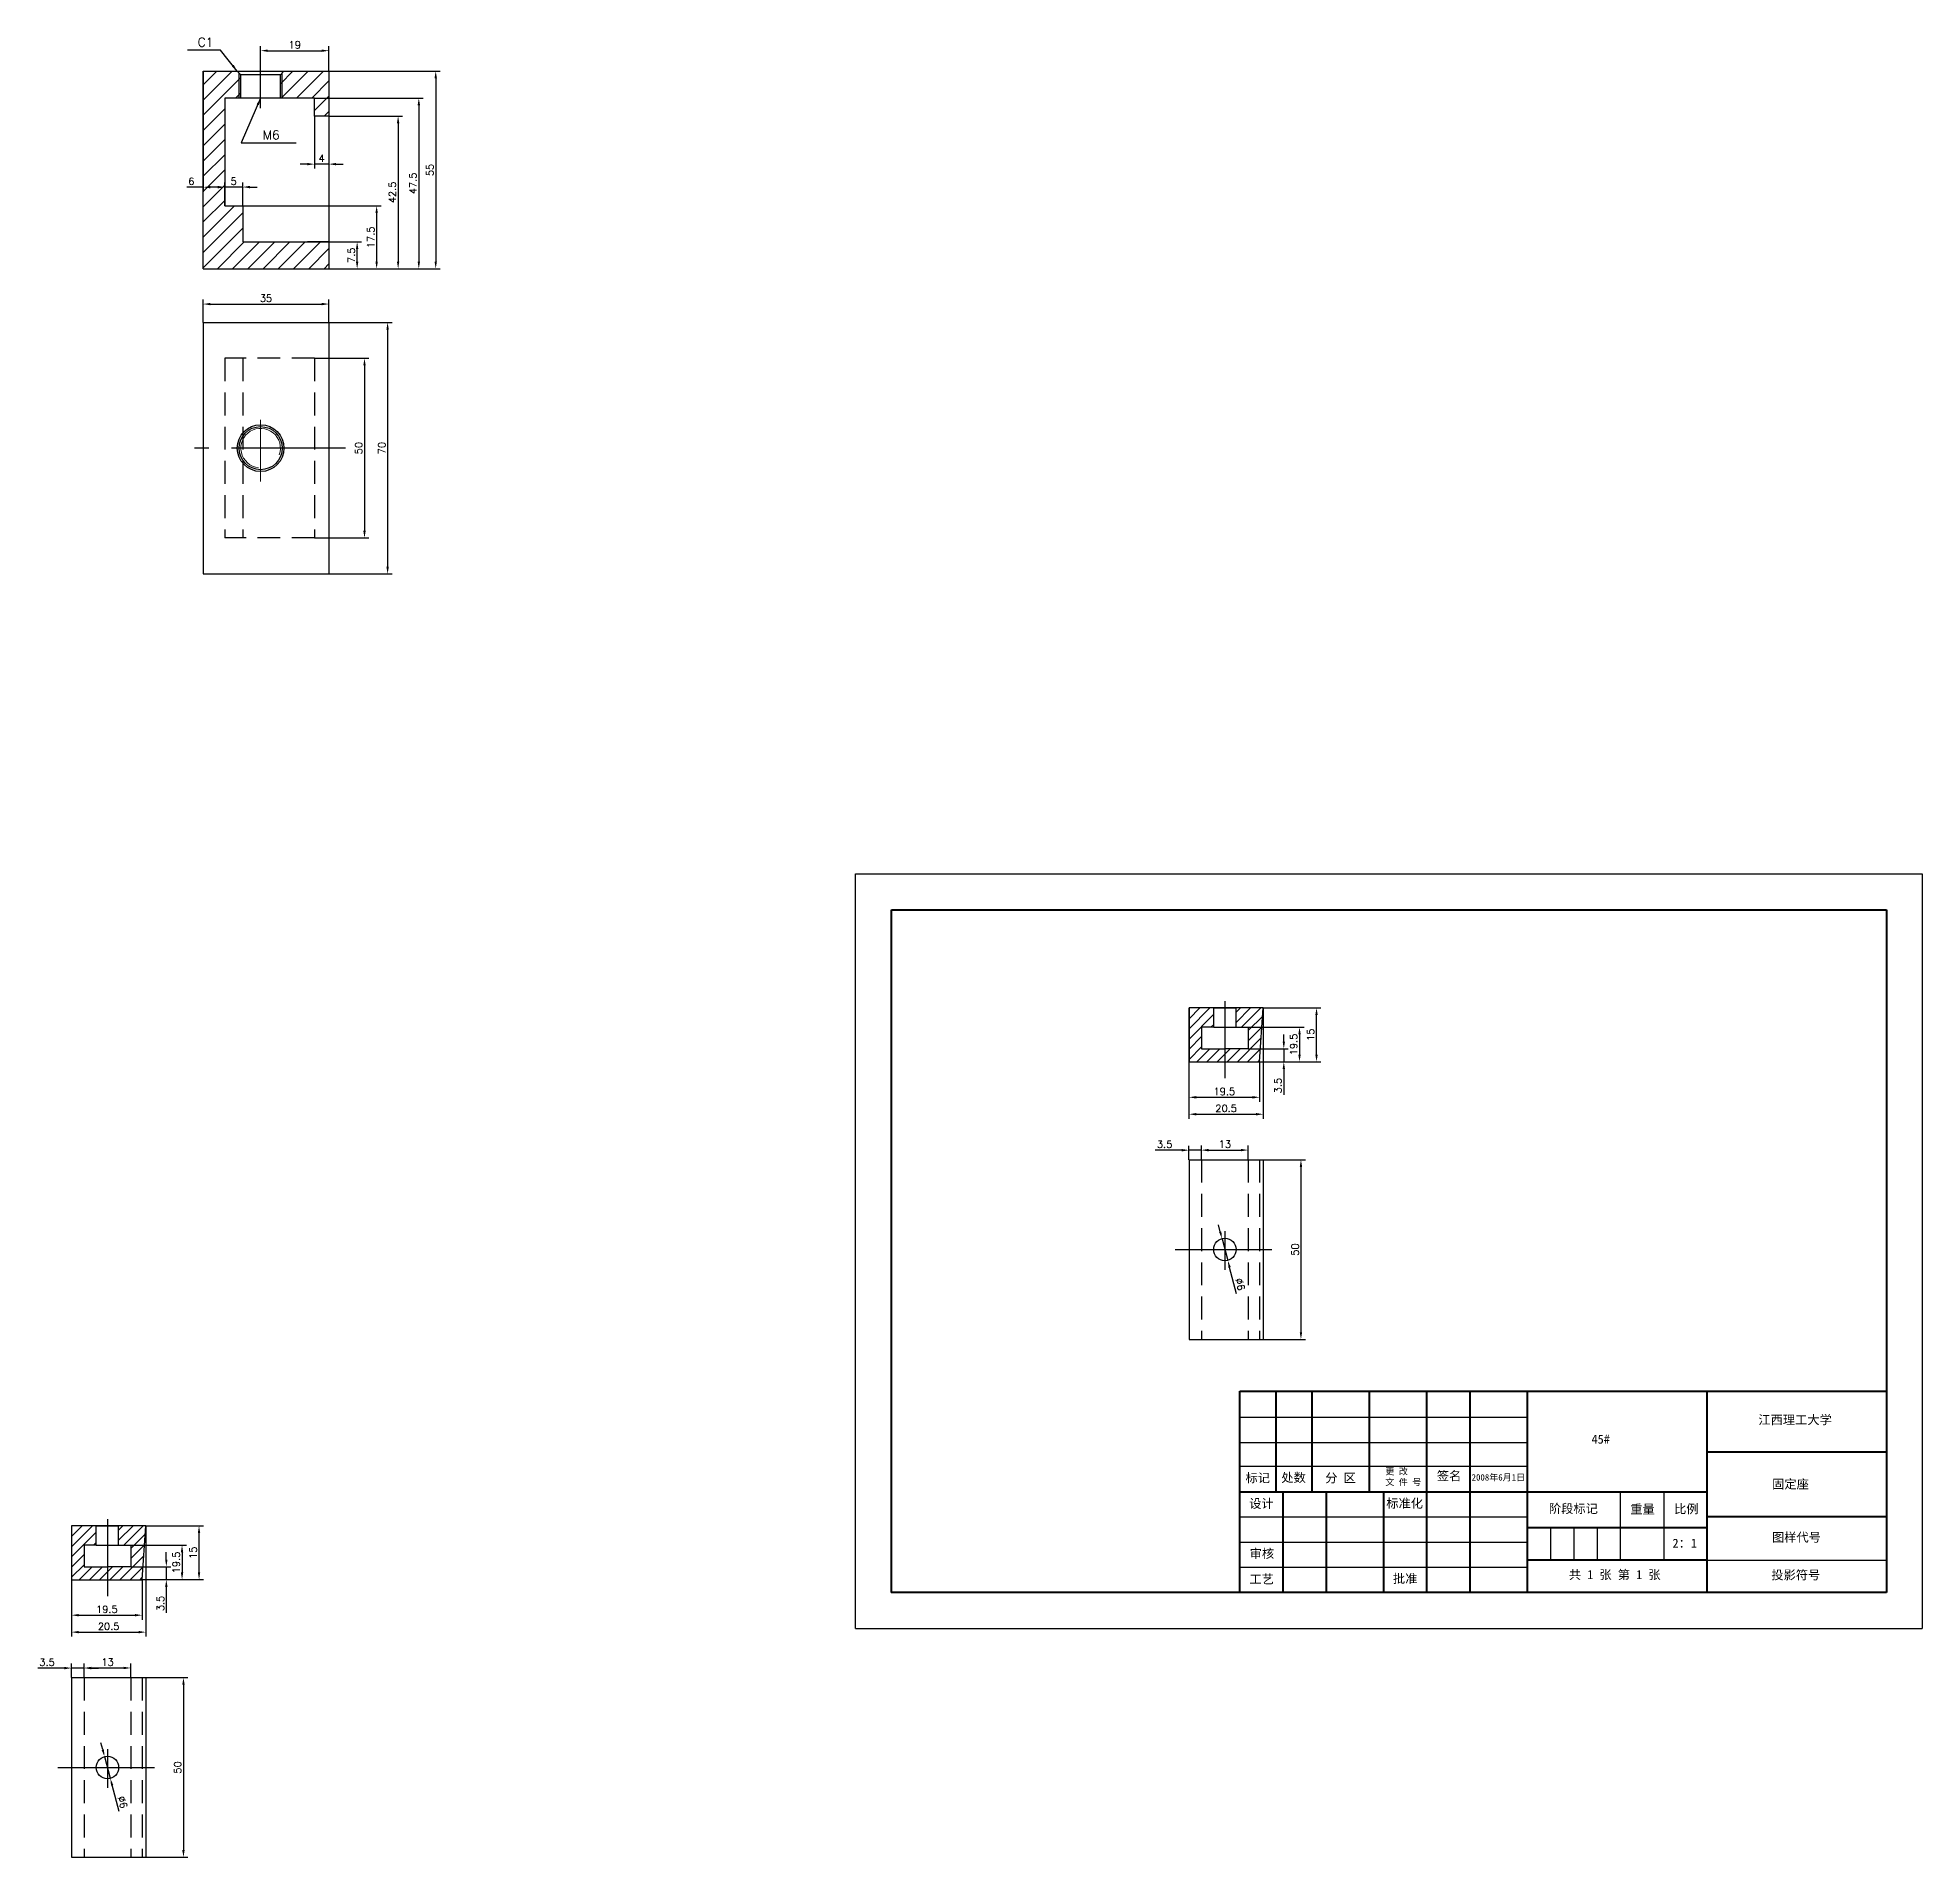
# Model space of a CAD drawing. Header units: millimetres. Extents: x -1505 to 6149, y -3153 to 848.
# Drawn here: x -968 to -444, y -1749 to -1243 of the extents above; entities that cross this region are included whole.
import ezdxf

# ---------------------------------------------------------------- set-up
doc = ezdxf.new("R2010")
doc.units = ezdxf.units.MM
doc.linetypes.add('CENTER', pattern=[50.8, 31.75, -6.35, 6.35, -6.35])
doc.linetypes.add('DASHED2', pattern=[9.525, 6.35, -3.175])
doc.layers.add('csx', color=7, linetype='Continuous', lineweight=50)
doc.styles.add('2.5', font='simfang.ttf')
doc.styles.get("Standard").update_dxf_attribs({"font": 'txt', "bigfont": 'gbcbig.shx'})
doc.dimstyles.new('ISO-25', dxfattribs={"dimtxt": 2, "dimasz": 2, "dimexe": 1.25, "dimexo": 0, "dimtad": 1, "dimdsep": 46, "dimtxsty": 'Standard', "dimcen": 2.5, "dimadec": 0, "dimazin": 0, "dimtfac": 1, "dimtmove": 0, "dimatfit": 3, "dimfxl": 1, "dimarcsym": 0})

msp = doc.modelspace()

# ---------------------------------------------------------------- texts
at = {"char_height": 2.5, "attachment_point": 1}
for s, insert, width in [('C1', (-923.756, -1242.582), 8.28656), ('M6', (-905.632, -1268.373), 7.70167)]:
    msp.add_mtext(s, dxfattribs=dict(at, insert=insert, width=width))
at = {"attachment_point": 1, "style": '2.5'}
for s, width, heights, insert, char_height in [('\\pi14.357;江西理工大学', 50, [0], (-503.585, -1625.978), 2.5), ('\\pi17.91;45#', 50, [0], (-553.585, -1631.38), 2.5), ('\\pi1.5643;标记', 10, [0], (-633.585, -1642.13), 2.5), ('\\pi1.5857;处数', 10, [0], (-623.629, -1642.072), 2.5), ('\\pi3.75;分 区', 16, [0], (-613.585, -1642.168), 2.5), (' 更 改        文 件 号', 16, [0], (-594.307, -1640.679), 1.8), ('\\pi2.8143;签名', 12, [0], (-581.566, -1641.595), 2.5), ('\\pi2.746;2008年6月1日', 20.65316, [9.376], (-571.806, -1642.354), 1.8), ('\\pi18.19;固定座', 50, [0], (-503.585, -1643.863), 2.5), ('\\pi2.5857;设计', 12, [0], (-633.585, -1649.287), 2.5), ('\\pi0.76429;标准化', 12, [0], (-593.585, -1649.221), 2.5), ('\\pi6.0429;阶段标记', 26, [0], (-553.585, -1650.688), 2.5), ('\\pi2.6857;重量', 12, [0], (-527.585, -1650.85), 2.5), ('\\pi2.9;比例', 12, [0], (-515.585, -1650.784), 2.5), ('\\pi2.7214;审核', 12, [0], (-633.585, -1663.206), 2.5), ('\\pi1.564;2：1', 10, [0], (-514.706, -1660.332), 2.5), ('\\pi18.136;图样代号', 50, [0], (-503.585, -1658.685), 2.5), ('\\pi2.6786;工艺', 12, [0], (-633.585, -1670.316), 2.5), ('\\pi2.5786;批准', 12, [0], (-593.549, -1670.163), 2.5), ('\\pi11.579;共 1 张 第 1 张', 50, [0], (-553.585, -1669.081), 2.5), ('\\pi17.95;投影符号', 50, [0], (-503.585, -1669.154), 2.5)]:
    msp.add_mtext_dynamic_manual_height_columns(s, width=width, gutter_width=12.5, heights=heights, dxfattribs=dict(at, insert=insert, char_height=char_height))

# ---------------------------------------------------------------- blocks, each defined once
blk = doc.blocks.new('*D183')
at = {"color": 0, "lineweight": -2}
for p, q in [((-958.87, -1656.73), (-958.87, -1687.58)), ((-938.21, -1656.73), (-938.21, -1687.58)), ((-956.87, -1686.33), (-940.21, -1686.33))]:
    blk.add_line(p, q, dxfattribs=at)
at = {"color": 0}
for points in [[(-956.87, -1686), (-956.87, -1686.67), (-958.87, -1686.33)], [(-940.21, -1686), (-940.21, -1686.67), (-938.21, -1686.33)]]:
    blk.add_solid(points, dxfattribs=at)
at = {"layer": 'Defpoints', "color": 0}
for p in [(-958.87, -1656.73), (-938.21, -1656.73), (-938.21, -1686.33)]:
    blk.add_point(p, dxfattribs=at)
at = {"color": 0, "insert": (-948.54, -1684.71), "char_height": 2, "attachment_point": 5}
blk.add_mtext('20.5', dxfattribs=at)
blk = doc.blocks.new('*D184')
at = {"color": 0, "lineweight": -2}
for p, q in [((-958.87, -1671.73), (-958.87, -1682.87)), ((-939.21, -1671.73), (-939.21, -1682.87)), ((-956.87, -1681.62), (-941.21, -1681.62))]:
    blk.add_line(p, q, dxfattribs=at)
at = {"color": 0}
for points in [[(-956.87, -1681.29), (-956.87, -1681.96), (-958.87, -1681.62)], [(-941.21, -1681.29), (-941.21, -1681.96), (-939.21, -1681.62)]]:
    blk.add_solid(points, dxfattribs=at)
at = {"layer": 'Defpoints', "color": 0}
for p in [(-958.87, -1671.73), (-939.21, -1671.73), (-939.21, -1681.62)]:
    blk.add_point(p, dxfattribs=at)
at = {"color": 0, "insert": (-949.04, -1680), "char_height": 2, "attachment_point": 5}
blk.add_mtext('19.5', dxfattribs=at)
blk = doc.blocks.new('*D185')
at = {"color": 0, "lineweight": -2}
for p, q in [((-938.21, -1656.73), (-922.12, -1656.73)), ((-923.37, -1669.73), (-923.37, -1658.73)), ((-939.21, -1671.73), (-922.12, -1671.73))]:
    blk.add_line(p, q, dxfattribs=at)
at = {"color": 0}
for points in [[(-923.7, -1658.73), (-923.04, -1658.73), (-923.37, -1656.73)], [(-923.7, -1669.73), (-923.04, -1669.73), (-923.37, -1671.73)]]:
    blk.add_solid(points, dxfattribs=at)
at = {"layer": 'Defpoints', "color": 0}
for p in [(-938.21, -1656.73), (-923.37, -1656.73), (-939.21, -1671.73)]:
    blk.add_point(p, dxfattribs=at)
at = {"color": 0, "insert": (-925, -1664.23), "char_height": 2, "attachment_point": 5, "rotation": 90}
blk.add_mtext('15', dxfattribs=at)
blk = doc.blocks.new('*D186')
at = {"color": 0, "lineweight": -2}
for p, q in [((-942.37, -1668.12), (-931.23, -1668.12)), ((-932.48, -1666.12), (-932.48, -1664.12)), ((-932.48, -1668.12), (-932.48, -1671.73)), ((-939.21, -1671.73), (-931.23, -1671.73)), ((-932.48, -1673.73), (-932.48, -1680.98))]:
    blk.add_line(p, q, dxfattribs=at)
at = {"color": 0}
for points in [[(-932.81, -1666.12), (-932.14, -1666.12), (-932.48, -1668.12)], [(-932.81, -1673.73), (-932.14, -1673.73), (-932.48, -1671.73)]]:
    blk.add_solid(points, dxfattribs=at)
at = {"layer": 'Defpoints', "color": 0}
for p in [(-942.37, -1668.12), (-939.21, -1671.73), (-932.48, -1671.73)]:
    blk.add_point(p, dxfattribs=at)
at = {"color": 0, "insert": (-934.1, -1678.36), "char_height": 2, "attachment_point": 5, "rotation": 90}
blk.add_mtext('3.5', dxfattribs=at)
blk = doc.blocks.new('*D187')
at = {"color": 0, "lineweight": -2}
for p, q in [((-942.37, -1662.12), (-926.85, -1662.12)), ((-928.1, -1664.12), (-928.1, -1669.73)), ((-939.21, -1671.73), (-926.85, -1671.73))]:
    blk.add_line(p, q, dxfattribs=at)
at = {"color": 0}
for points in [[(-928.43, -1664.12), (-927.77, -1664.12), (-928.1, -1662.12)], [(-928.43, -1669.73), (-927.77, -1669.73), (-928.1, -1671.73)]]:
    blk.add_solid(points, dxfattribs=at)
at = {"layer": 'Defpoints', "color": 0}
for p in [(-942.37, -1662.12), (-939.21, -1671.73), (-928.1, -1671.73)]:
    blk.add_point(p, dxfattribs=at)
at = {"color": 0, "insert": (-929.72, -1666.93), "char_height": 2, "attachment_point": 5, "rotation": 90}
blk.add_mtext('19.5', dxfattribs=at)
blk = doc.blocks.new('*D188')
at = {"color": 0, "lineweight": -2}
for p, q in [((-955.37, -1699), (-955.37, -1695.06)), ((-953.37, -1696.31), (-944.37, -1696.31)), ((-942.37, -1699), (-942.37, -1695.06))]:
    blk.add_line(p, q, dxfattribs=at)
at = {"color": 0}
for points in [[(-953.37, -1695.98), (-953.37, -1696.64), (-955.37, -1696.31)], [(-944.37, -1695.98), (-944.37, -1696.64), (-942.37, -1696.31)]]:
    blk.add_solid(points, dxfattribs=at)
at = {"layer": 'Defpoints', "color": 0}
for p in [(-955.37, -1699), (-942.37, -1696.31), (-942.37, -1699)]:
    blk.add_point(p, dxfattribs=at)
at = {"color": 0, "insert": (-948.87, -1694.68), "char_height": 2, "attachment_point": 5}
blk.add_mtext('13', dxfattribs=at)
blk = doc.blocks.new('*D189')
at = {"color": 0, "lineweight": -2}
for p, q in [((-960.87, -1696.34), (-968.29, -1696.34)), ((-958.87, -1699), (-958.87, -1695.09)), ((-955.37, -1696.34), (-958.87, -1696.34)), ((-955.37, -1699), (-955.37, -1695.09)), ((-953.37, -1696.34), (-951.37, -1696.34))]:
    blk.add_line(p, q, dxfattribs=at)
at = {"color": 0}
for points in [[(-960.87, -1696.01), (-960.87, -1696.68), (-958.87, -1696.34)], [(-953.37, -1696.01), (-953.37, -1696.68), (-955.37, -1696.34)]]:
    blk.add_solid(points, dxfattribs=at)
at = {"layer": 'Defpoints', "color": 0}
for p in [(-958.87, -1699), (-955.37, -1696.34), (-955.37, -1699)]:
    blk.add_point(p, dxfattribs=at)
at = {"color": 0, "insert": (-965.67, -1694.72), "char_height": 2, "attachment_point": 5}
blk.add_mtext('3.5', dxfattribs=at)
blk = doc.blocks.new('*D190')
at = {"color": 0, "lineweight": -2}
for p, q in [((-938.21, -1699), (-926.45, -1699)), ((-927.7, -1701), (-927.7, -1747)), ((-938.21, -1749), (-926.45, -1749))]:
    blk.add_line(p, q, dxfattribs=at)
at = {"color": 0}
for points in [[(-928.04, -1701), (-927.37, -1701), (-927.7, -1699)], [(-928.04, -1747), (-927.37, -1747), (-927.7, -1749)]]:
    blk.add_solid(points, dxfattribs=at)
at = {"layer": 'Defpoints', "color": 0}
for p in [(-938.21, -1699), (-938.21, -1749), (-927.7, -1749)]:
    blk.add_point(p, dxfattribs=at)
at = {"color": 0, "insert": (-929.33, -1724), "char_height": 2, "attachment_point": 5, "rotation": 90}
blk.add_mtext('50', dxfattribs=at)
blk = doc.blocks.new('*D191')
at = {"color": 0, "lineweight": -2}
for p, q in [((-950.19, -1719.04), (-950.7, -1717.11)), ((-949.67, -1720.98), (-948.07, -1727.02)), ((-945.62, -1736.29), (-947.56, -1728.95))]:
    blk.add_line(p, q, dxfattribs=at)
at = {"color": 0}
for points in [[(-949.86, -1718.96), (-950.51, -1719.13), (-949.67, -1720.98)], [(-947.24, -1728.87), (-947.88, -1729.04), (-948.07, -1727.02)]]:
    blk.add_solid(points, dxfattribs=at)
at = {"layer": 'Defpoints', "color": 0}
for p in [(-949.67, -1720.98), (-948.07, -1727.02)]:
    blk.add_point(p, dxfattribs=at)
at = {"color": 0, "insert": (-944.64, -1733.66), "char_height": 2, "attachment_point": 5, "rotation": 284.8233}
blk.add_mtext('%%C6', dxfattribs=at)
blk = doc.blocks.new('*D192')
at = {"color": 0, "lineweight": -2}
for p, q in [((-647.75, -1512.59), (-647.75, -1543.44)), ((-627.08, -1512.59), (-627.08, -1543.44)), ((-645.75, -1542.19), (-629.08, -1542.19))]:
    blk.add_line(p, q, dxfattribs=at)
at = {"color": 0}
for points in [[(-645.75, -1541.86), (-645.75, -1542.53), (-647.75, -1542.19)], [(-629.08, -1541.86), (-629.08, -1542.53), (-627.08, -1542.19)]]:
    blk.add_solid(points, dxfattribs=at)
at = {"layer": 'Defpoints', "color": 0}
for p in [(-647.75, -1512.59), (-627.08, -1512.59), (-627.08, -1542.19)]:
    blk.add_point(p, dxfattribs=at)
at = {"color": 0, "insert": (-637.41, -1540.57), "char_height": 2, "attachment_point": 5}
blk.add_mtext('20.5', dxfattribs=at)
blk = doc.blocks.new('*D193')
at = {"color": 0, "lineweight": -2}
for p, q in [((-647.75, -1527.59), (-647.75, -1538.73)), ((-628.08, -1527.59), (-628.08, -1538.73)), ((-645.75, -1537.48), (-630.08, -1537.48))]:
    blk.add_line(p, q, dxfattribs=at)
at = {"color": 0}
for points in [[(-645.75, -1537.15), (-645.75, -1537.82), (-647.75, -1537.48)], [(-630.08, -1537.15), (-630.08, -1537.82), (-628.08, -1537.48)]]:
    blk.add_solid(points, dxfattribs=at)
at = {"layer": 'Defpoints', "color": 0}
for p in [(-647.75, -1527.59), (-628.08, -1527.59), (-628.08, -1537.48)]:
    blk.add_point(p, dxfattribs=at)
at = {"color": 0, "insert": (-637.91, -1535.86), "char_height": 2, "attachment_point": 5}
blk.add_mtext('19.5', dxfattribs=at)
blk = doc.blocks.new('*D194')
at = {"color": 0, "lineweight": -2}
for p, q in [((-627.08, -1512.59), (-611, -1512.59)), ((-612.25, -1525.59), (-612.25, -1514.59)), ((-628.08, -1527.59), (-611, -1527.59))]:
    blk.add_line(p, q, dxfattribs=at)
at = {"color": 0}
for points in [[(-612.58, -1514.59), (-611.91, -1514.59), (-612.25, -1512.59)], [(-612.58, -1525.59), (-611.91, -1525.59), (-612.25, -1527.59)]]:
    blk.add_solid(points, dxfattribs=at)
at = {"layer": 'Defpoints', "color": 0}
for p in [(-627.08, -1512.59), (-612.25, -1512.59), (-628.08, -1527.59)]:
    blk.add_point(p, dxfattribs=at)
at = {"color": 0, "insert": (-613.87, -1520.09), "char_height": 2, "attachment_point": 5, "rotation": 90}
blk.add_mtext('15', dxfattribs=at)
blk = doc.blocks.new('*D195')
at = {"color": 0, "lineweight": -2}
for p, q in [((-621.35, -1521.98), (-621.35, -1519.98)), ((-631.25, -1523.98), (-620.1, -1523.98)), ((-621.35, -1523.98), (-621.35, -1527.59)), ((-628.08, -1527.59), (-620.1, -1527.59)), ((-621.35, -1529.59), (-621.35, -1536.84))]:
    blk.add_line(p, q, dxfattribs=at)
at = {"color": 0}
for points in [[(-621.68, -1521.98), (-621.02, -1521.98), (-621.35, -1523.98)], [(-621.68, -1529.59), (-621.02, -1529.59), (-621.35, -1527.59)]]:
    blk.add_solid(points, dxfattribs=at)
at = {"layer": 'Defpoints', "color": 0}
for p in [(-631.25, -1523.98), (-628.08, -1527.59), (-621.35, -1527.59)]:
    blk.add_point(p, dxfattribs=at)
at = {"color": 0, "insert": (-622.98, -1534.22), "char_height": 2, "attachment_point": 5, "rotation": 90}
blk.add_mtext('3.5', dxfattribs=at)
blk = doc.blocks.new('*D196')
at = {"color": 0, "lineweight": -2}
for p, q in [((-631.25, -1517.98), (-615.72, -1517.98)), ((-616.97, -1519.98), (-616.97, -1525.59)), ((-628.08, -1527.59), (-615.72, -1527.59))]:
    blk.add_line(p, q, dxfattribs=at)
at = {"color": 0}
for points in [[(-617.31, -1519.98), (-616.64, -1519.98), (-616.97, -1517.98)], [(-617.31, -1525.59), (-616.64, -1525.59), (-616.97, -1527.59)]]:
    blk.add_solid(points, dxfattribs=at)
at = {"layer": 'Defpoints', "color": 0}
for p in [(-631.25, -1517.98), (-628.08, -1527.59), (-616.97, -1527.59)]:
    blk.add_point(p, dxfattribs=at)
at = {"color": 0, "insert": (-618.6, -1522.79), "char_height": 2, "attachment_point": 5, "rotation": 90}
blk.add_mtext('19.5', dxfattribs=at)
blk = doc.blocks.new('*D197')
at = {"color": 0, "lineweight": -2}
for p, q in [((-644.25, -1554.86), (-644.25, -1550.92)), ((-642.25, -1552.17), (-633.25, -1552.17)), ((-631.25, -1554.86), (-631.25, -1550.92))]:
    blk.add_line(p, q, dxfattribs=at)
at = {"color": 0}
for points in [[(-642.25, -1551.84), (-642.25, -1552.5), (-644.25, -1552.17)], [(-633.25, -1551.84), (-633.25, -1552.5), (-631.25, -1552.17)]]:
    blk.add_solid(points, dxfattribs=at)
at = {"layer": 'Defpoints', "color": 0}
for p in [(-631.25, -1552.17), (-644.25, -1554.86), (-631.25, -1554.86)]:
    blk.add_point(p, dxfattribs=at)
at = {"color": 0, "insert": (-637.75, -1550.54), "char_height": 2, "attachment_point": 5}
blk.add_mtext('13', dxfattribs=at)
blk = doc.blocks.new('*D198')
at = {"color": 0, "lineweight": -2}
for p, q in [((-649.75, -1552.2), (-657.16, -1552.2)), ((-647.75, -1554.86), (-647.75, -1550.95)), ((-644.25, -1552.2), (-647.75, -1552.2)), ((-644.25, -1554.86), (-644.25, -1550.95)), ((-642.25, -1552.2), (-640.25, -1552.2))]:
    blk.add_line(p, q, dxfattribs=at)
at = {"color": 0}
for points in [[(-649.75, -1551.87), (-649.75, -1552.54), (-647.75, -1552.2)], [(-642.25, -1551.87), (-642.25, -1552.54), (-644.25, -1552.2)]]:
    blk.add_solid(points, dxfattribs=at)
at = {"layer": 'Defpoints', "color": 0}
for p in [(-644.25, -1552.2), (-647.75, -1554.86), (-644.25, -1554.86)]:
    blk.add_point(p, dxfattribs=at)
at = {"color": 0, "insert": (-654.54, -1550.58), "char_height": 2, "attachment_point": 5}
blk.add_mtext('3.5', dxfattribs=at)
blk = doc.blocks.new('*D199')
at = {"color": 0, "lineweight": -2}
for p, q in [((-627.08, -1554.86), (-615.33, -1554.86)), ((-616.58, -1556.86), (-616.58, -1602.86)), ((-627.08, -1604.86), (-615.33, -1604.86))]:
    blk.add_line(p, q, dxfattribs=at)
at = {"color": 0}
for points in [[(-616.91, -1556.86), (-616.25, -1556.86), (-616.58, -1554.86)], [(-616.91, -1602.86), (-616.25, -1602.86), (-616.58, -1604.86)]]:
    blk.add_solid(points, dxfattribs=at)
at = {"layer": 'Defpoints', "color": 0}
for p in [(-627.08, -1554.86), (-627.08, -1604.86), (-616.58, -1604.86)]:
    blk.add_point(p, dxfattribs=at)
at = {"color": 0, "insert": (-618.2, -1579.86), "char_height": 2, "attachment_point": 5, "rotation": 90}
blk.add_mtext('50', dxfattribs=at)
blk = doc.blocks.new('*D200')
at = {"color": 0, "lineweight": -2}
for p, q in [((-639.06, -1574.9), (-639.57, -1572.97)), ((-638.55, -1576.84), (-636.95, -1582.88)), ((-634.5, -1592.15), (-636.44, -1584.82))]:
    blk.add_line(p, q, dxfattribs=at)
at = {"color": 0}
for points in [[(-638.74, -1574.82), (-639.38, -1574.99), (-638.55, -1576.84)], [(-636.11, -1584.73), (-636.76, -1584.9), (-636.95, -1582.88)]]:
    blk.add_solid(points, dxfattribs=at)
at = {"layer": 'Defpoints', "color": 0}
for p in [(-638.55, -1576.84), (-636.95, -1582.88)]:
    blk.add_point(p, dxfattribs=at)
at = {"color": 0, "insert": (-633.51, -1589.52), "char_height": 2, "attachment_point": 5, "rotation": 284.8233}
blk.add_mtext('%%C6', dxfattribs=at)
blk = doc.blocks.new('*D137')
at = {"color": 0, "lineweight": -2}
for p, q in [((-922.22, -1321.81), (-922.22, -1315.46)), ((-920.22, -1316.71), (-889.22, -1316.71)), ((-887.22, -1321.81), (-887.22, -1315.46))]:
    blk.add_line(p, q, dxfattribs=at)
at = {"color": 0}
for points in [[(-920.22, -1316.38), (-920.22, -1317.05), (-922.22, -1316.71)], [(-889.22, -1316.38), (-889.22, -1317.05), (-887.22, -1316.71)]]:
    blk.add_solid(points, dxfattribs=at)
at = {"layer": 'Defpoints', "color": 0}
for p in [(-887.22, -1316.71), (-922.22, -1321.81), (-887.22, -1321.81)]:
    blk.add_point(p, dxfattribs=at)
at = {"color": 0, "insert": (-904.72, -1315.09), "char_height": 2, "attachment_point": 5}
blk.add_mtext('35', dxfattribs=at)
blk = doc.blocks.new('*D138')
at = {"color": 0, "lineweight": -2}
for p, q in [((-887.22, -1251.89), (-856.22, -1251.89)), ((-857.47, -1253.89), (-857.47, -1304.89)), ((-887.22, -1306.89), (-856.22, -1306.89))]:
    blk.add_line(p, q, dxfattribs=at)
at = {"color": 0}
for points in [[(-857.81, -1253.89), (-857.14, -1253.89), (-857.47, -1251.89)], [(-857.81, -1304.89), (-857.14, -1304.89), (-857.47, -1306.89)]]:
    blk.add_solid(points, dxfattribs=at)
at = {"layer": 'Defpoints', "color": 0}
for p in [(-887.22, -1251.89), (-887.22, -1306.89), (-857.47, -1306.89)]:
    blk.add_point(p, dxfattribs=at)
at = {"color": 0, "insert": (-859.1, -1279.39), "char_height": 2, "attachment_point": 5, "rotation": 90}
blk.add_mtext('55', dxfattribs=at)
blk = doc.blocks.new('*D139')
at = {"color": 0, "lineweight": -2}
for p, q in [((-887.22, -1299.39), (-878.1, -1299.39)), ((-879.35, -1304.89), (-879.35, -1301.39)), ((-887.22, -1306.89), (-878.1, -1306.89))]:
    blk.add_line(p, q, dxfattribs=at)
at = {"color": 0}
for points in [[(-879.68, -1301.39), (-879.02, -1301.39), (-879.35, -1299.39)], [(-879.68, -1304.89), (-879.02, -1304.89), (-879.35, -1306.89)]]:
    blk.add_solid(points, dxfattribs=at)
at = {"layer": 'Defpoints', "color": 0}
for p in [(-887.22, -1299.39), (-879.35, -1299.39), (-887.22, -1306.89)]:
    blk.add_point(p, dxfattribs=at)
at = {"color": 0, "insert": (-880.98, -1303.14), "char_height": 2, "attachment_point": 5, "rotation": 90}
blk.add_mtext('7.5', dxfattribs=at)
blk = doc.blocks.new('*D140')
at = {"color": 0, "lineweight": -2}
for p, q in [((-887.22, -1264.39), (-866.69, -1264.39)), ((-867.94, -1266.39), (-867.94, -1304.89)), ((-887.22, -1306.89), (-866.69, -1306.89))]:
    blk.add_line(p, q, dxfattribs=at)
at = {"color": 0}
for points in [[(-868.28, -1266.39), (-867.61, -1266.39), (-867.94, -1264.39)], [(-868.28, -1304.89), (-867.61, -1304.89), (-867.94, -1306.89)]]:
    blk.add_solid(points, dxfattribs=at)
at = {"layer": 'Defpoints', "color": 0}
for p in [(-887.22, -1264.39), (-887.22, -1306.89), (-867.94, -1306.89)]:
    blk.add_point(p, dxfattribs=at)
at = {"color": 0, "insert": (-869.57, -1285.64), "char_height": 2, "attachment_point": 5, "rotation": 90}
blk.add_mtext('42.5', dxfattribs=at)
blk = doc.blocks.new('*D141')
at = {"color": 0, "lineweight": -2}
for p, q in [((-911.22, -1289.39), (-872.68, -1289.39)), ((-873.93, -1291.39), (-873.93, -1304.89)), ((-887.22, -1306.89), (-872.68, -1306.89))]:
    blk.add_line(p, q, dxfattribs=at)
at = {"color": 0}
for points in [[(-874.26, -1291.39), (-873.59, -1291.39), (-873.93, -1289.39)], [(-874.26, -1304.89), (-873.59, -1304.89), (-873.93, -1306.89)]]:
    blk.add_solid(points, dxfattribs=at)
at = {"layer": 'Defpoints', "color": 0}
for p in [(-911.22, -1289.39), (-887.22, -1306.89), (-873.93, -1306.89)]:
    blk.add_point(p, dxfattribs=at)
at = {"color": 0, "insert": (-875.55, -1298.14), "char_height": 2, "attachment_point": 5, "rotation": 90}
blk.add_mtext('17.5', dxfattribs=at)
blk = doc.blocks.new('*D142')
at = {"color": 0, "lineweight": -2}
for p, q in [((-891.22, -1259.39), (-860.93, -1259.39)), ((-862.18, -1261.39), (-862.18, -1304.89)), ((-887.22, -1306.89), (-860.93, -1306.89))]:
    blk.add_line(p, q, dxfattribs=at)
at = {"color": 0}
for points in [[(-862.51, -1261.39), (-861.84, -1261.39), (-862.18, -1259.39)], [(-862.51, -1304.89), (-861.84, -1304.89), (-862.18, -1306.89)]]:
    blk.add_solid(points, dxfattribs=at)
at = {"layer": 'Defpoints', "color": 0}
for p in [(-891.22, -1259.39), (-887.22, -1306.89), (-862.18, -1306.89)]:
    blk.add_point(p, dxfattribs=at)
at = {"color": 0, "insert": (-863.8, -1283.14), "char_height": 2, "attachment_point": 5, "rotation": 90}
blk.add_mtext('47.5', dxfattribs=at)
blk = doc.blocks.new('*D143')
at = {"color": 0, "lineweight": -2}
for p, q in [((-906.22, -1248.62), (-906.22, -1244.94)), ((-904.22, -1246.19), (-889.22, -1246.19)), ((-887.22, -1251.89), (-887.22, -1244.94))]:
    blk.add_line(p, q, dxfattribs=at)
at = {"color": 0}
for points in [[(-904.22, -1245.86), (-904.22, -1246.53), (-906.22, -1246.19)], [(-889.22, -1245.86), (-889.22, -1246.53), (-887.22, -1246.19)]]:
    blk.add_solid(points, dxfattribs=at)
at = {"layer": 'Defpoints', "color": 0}
for p in [(-906.22, -1248.62), (-887.22, -1246.19), (-887.22, -1251.89)]:
    blk.add_point(p, dxfattribs=at)
at = {"color": 0, "insert": (-896.72, -1244.57), "char_height": 2, "attachment_point": 5}
blk.add_mtext('19', dxfattribs=at)
blk = doc.blocks.new('*D144')
at = {"color": 0, "lineweight": -2}
for p, q in [((-891.22, -1264.39), (-891.22, -1279.02)), ((-887.22, -1264.39), (-887.22, -1279.02)), ((-893.22, -1277.77), (-895.22, -1277.77)), ((-887.22, -1277.77), (-891.22, -1277.77)), ((-885.22, -1277.77), (-883.22, -1277.77))]:
    blk.add_line(p, q, dxfattribs=at)
at = {"color": 0}
for points in [[(-893.22, -1277.43), (-893.22, -1278.1), (-891.22, -1277.77)], [(-885.22, -1277.43), (-885.22, -1278.1), (-887.22, -1277.77)]]:
    blk.add_solid(points, dxfattribs=at)
at = {"layer": 'Defpoints', "color": 0}
for p in [(-891.22, -1264.39), (-887.22, -1264.39), (-891.22, -1277.77)]:
    blk.add_point(p, dxfattribs=at)
at = {"color": 0, "insert": (-889.22, -1276.14), "char_height": 2, "attachment_point": 5}
blk.add_mtext('4', dxfattribs=at)
blk = doc.blocks.new('*D145')
at = {"color": 0, "lineweight": -2}
for p, q in [((-918.22, -1284.15), (-920.22, -1284.15)), ((-916.22, -1289.39), (-916.22, -1282.9)), ((-911.22, -1284.15), (-916.22, -1284.15)), ((-911.22, -1289.39), (-911.22, -1282.9)), ((-909.22, -1284.15), (-907.22, -1284.15))]:
    blk.add_line(p, q, dxfattribs=at)
at = {"color": 0}
for points in [[(-918.22, -1283.82), (-918.22, -1284.49), (-916.22, -1284.15)], [(-909.22, -1283.82), (-909.22, -1284.49), (-911.22, -1284.15)]]:
    blk.add_solid(points, dxfattribs=at)
at = {"layer": 'Defpoints', "color": 0}
for p in [(-916.22, -1284.15), (-916.22, -1289.39), (-911.22, -1289.39)]:
    blk.add_point(p, dxfattribs=at)
at = {"color": 0, "insert": (-913.72, -1282.53), "char_height": 2, "attachment_point": 5}
blk.add_mtext('5', dxfattribs=at)
blk = doc.blocks.new('*D146')
at = {"color": 0, "lineweight": -2}
for p, q in [((-922.22, -1251.89), (-922.22, -1285.44)), ((-922.22, -1284.19), (-926.8, -1284.19)), ((-918.22, -1284.19), (-920.22, -1284.19)), ((-916.22, -1284.15), (-916.22, -1285.44))]:
    blk.add_line(p, q, dxfattribs=at)
at = {"color": 0}
for points in [[(-920.22, -1283.86), (-920.22, -1284.52), (-922.22, -1284.19)], [(-918.22, -1283.86), (-918.22, -1284.52), (-916.22, -1284.19)]]:
    blk.add_solid(points, dxfattribs=at)
at = {"layer": 'Defpoints', "color": 0}
for p in [(-922.22, -1251.89), (-922.22, -1284.19), (-916.22, -1284.15)]:
    blk.add_point(p, dxfattribs=at)
at = {"color": 0, "insert": (-925.51, -1282.56), "char_height": 2, "attachment_point": 5}
blk.add_mtext('6', dxfattribs=at)
blk = doc.blocks.new('*D147')
at = {"color": 0, "lineweight": -2}
for p, q in [((-887.22, -1331.81), (-876.05, -1331.81)), ((-877.3, -1333.81), (-877.3, -1379.81)), ((-887.22, -1381.81), (-876.05, -1381.81))]:
    blk.add_line(p, q, dxfattribs=at)
at = {"color": 0}
for points in [[(-877.64, -1333.81), (-876.97, -1333.81), (-877.3, -1331.81)], [(-877.64, -1379.81), (-876.97, -1379.81), (-877.3, -1381.81)]]:
    blk.add_solid(points, dxfattribs=at)
at = {"layer": 'Defpoints', "color": 0}
for p in [(-887.22, -1331.81), (-887.22, -1381.81), (-877.3, -1381.81)]:
    blk.add_point(p, dxfattribs=at)
at = {"color": 0, "insert": (-878.93, -1356.81), "char_height": 2, "attachment_point": 5, "rotation": 90}
blk.add_mtext('50', dxfattribs=at)
blk = doc.blocks.new('*D148')
at = {"color": 0, "lineweight": -2}
for p, q in [((-887.22, -1321.81), (-869.62, -1321.81)), ((-870.87, -1323.81), (-870.87, -1389.81)), ((-887.22, -1391.81), (-869.62, -1391.81))]:
    blk.add_line(p, q, dxfattribs=at)
at = {"color": 0}
for points in [[(-871.2, -1323.81), (-870.53, -1323.81), (-870.87, -1321.81)], [(-871.2, -1389.81), (-870.53, -1389.81), (-870.87, -1391.81)]]:
    blk.add_solid(points, dxfattribs=at)
at = {"layer": 'Defpoints', "color": 0}
for p in [(-887.22, -1321.81), (-887.22, -1391.81), (-870.87, -1391.81)]:
    blk.add_point(p, dxfattribs=at)
at = {"color": 0, "insert": (-872.49, -1356.81), "char_height": 2, "attachment_point": 5, "rotation": 90}
blk.add_mtext('70', dxfattribs=at)

# ---------------------------------------------------------------- dimensions: what is measured, and where the dimension line sits
for base, p1, p2, picture, middle in [((-887.218, -1246.193), (-906.218, -1248.621), (-887.218, -1251.892), '*D143', (-896.718, -1244.568)), ((-891.218, -1277.768), (-887.218, -1264.392), (-891.218, -1264.392), '*D144', (-889.218, -1276.143)), ((-916.218, -1284.153), (-911.218, -1289.392), (-916.218, -1289.392), '*D145', (-913.718, -1282.528)), ((-887.218, -1316.715), (-922.218, -1321.809), (-887.218, -1321.809), '*D137', (-904.718, -1315.09)), ((-631.248, -1552.17), (-644.248, -1554.859), (-631.248, -1554.859), '*D197', (-637.748, -1550.545)), ((-942.374, -1696.309), (-955.374, -1698.999), (-942.374, -1698.999), '*D188', (-948.874, -1694.684))]:
    dim = msp.add_linear_dim(base=base, p1=p1, p2=p2, dimstyle='ISO-25')
    dim.commit()
    dim.dimension.update_dxf_attribs({"geometry": picture, "text_midpoint": middle})
for base, p1, p2, picture, middle in [((-922.218, -1284.19), (-916.218, -1284.153), (-922.218, -1251.892), '*D146', (-925.51, -1284.19)), ((-644.248, -1552.204), (-647.748, -1554.859), (-644.248, -1554.859), '*D198', (-654.54, -1552.204)), ((-955.374, -1696.343), (-958.874, -1698.999), (-955.374, -1698.999), '*D189', (-965.665, -1696.343))]:
    dim = msp.add_linear_dim(base=base, p1=p1, p2=p2, dimstyle='ISO-25')
    dim.commit()
    dim.dimension.update_dxf_attribs({"geometry": picture, "text_midpoint": middle, "dimtype": 160})
for base, p1, p2, picture, middle in [((-857.472, -1306.892), (-887.218, -1251.892), (-887.218, -1306.892), '*D138', (-857.472, -1279.392)), ((-867.943, -1306.892), (-887.218, -1264.392), (-887.218, -1306.892), '*D140', (-867.943, -1285.642)), ((-873.928, -1306.892), (-911.218, -1289.392), (-887.218, -1306.892), '*D141', (-873.928, -1298.142)), ((-612.246, -1512.594), (-628.082, -1527.594), (-627.082, -1512.594), '*D194', (-612.246, -1520.094)), ((-923.371, -1656.734), (-939.207, -1671.734), (-938.207, -1656.734), '*D185', (-923.371, -1664.234))]:
    dim = msp.add_linear_dim(base=base, p1=p1, p2=p2, angle=90, dimstyle='ISO-25')
    dim.commit()
    dim.dimension.update_dxf_attribs({"geometry": picture, "text_midpoint": middle, "dimtype": 160})
for base, p1, p2, picture, middle in [((-862.177, -1306.892), (-891.218, -1259.392), (-887.218, -1306.892), '*D142', (-863.802, -1283.142)), ((-879.351, -1299.392), (-887.218, -1306.892), (-887.218, -1299.392), '*D139', (-880.976, -1303.142)), ((-870.867, -1391.809), (-887.218, -1321.809), (-887.218, -1391.809), '*D148', (-872.492, -1356.809)), ((-877.303, -1381.809), (-887.218, -1331.809), (-887.218, -1381.809), '*D147', (-878.928, -1356.809)), ((-616.579, -1604.859), (-627.082, -1554.859), (-627.082, -1604.859), '*D199', (-618.204, -1579.859)), ((-927.704, -1748.999), (-938.207, -1698.999), (-938.207, -1748.999), '*D190', (-929.329, -1723.999))]:
    dim = msp.add_linear_dim(base=base, p1=p1, p2=p2, angle=90, dimstyle='ISO-25')
    dim.commit()
    dim.dimension.update_dxf_attribs({"geometry": picture, "text_midpoint": middle})
for base, p1, p2, text, picture, middle in [((-627.082, -1542.193), (-647.748, -1512.594), (-627.082, -1512.594), '20.5', '*D192', (-637.415, -1540.568)), ((-628.082, -1537.483), (-647.748, -1527.594), (-628.082, -1527.594), '19.5', '*D193', (-637.915, -1535.858)), ((-938.207, -1686.333), (-958.874, -1656.734), (-938.207, -1656.734), '20.5', '*D183', (-948.54, -1684.708)), ((-939.207, -1681.622), (-958.874, -1671.734), (-939.207, -1671.734), '19.5', '*D184', (-949.04, -1679.997))]:
    dim = msp.add_linear_dim(base=base, p1=p1, p2=p2, text=text, dimstyle='ISO-25')
    dim.commit()
    dim.dimension.update_dxf_attribs({"geometry": picture, "text_midpoint": middle})
for base, p1, p2, text, picture, middle in [((-616.974, -1527.594), (-631.248, -1517.984), (-628.082, -1527.594), '19.5', '*D196', (-616.974, -1522.789)), ((-621.351, -1527.594), (-631.248, -1523.982), (-628.082, -1527.594), '3.5', '*D195', (-621.351, -1534.219)), ((-928.099, -1671.734), (-942.374, -1662.124), (-939.207, -1671.734), '19.5', '*D187', (-928.099, -1666.929)), ((-932.477, -1671.734), (-942.374, -1668.122), (-939.207, -1671.734), '3.5', '*D186', (-932.477, -1678.359))]:
    dim = msp.add_linear_dim(base=base, p1=p1, p2=p2, angle=90, text=text, dimstyle='ISO-25')
    dim.commit()
    dim.dimension.update_dxf_attribs({"geometry": picture, "text_midpoint": middle, "dimtype": 160})
for p1, p2, picture, middle in [((-638.548, -1576.837), (-636.948, -1582.882), '*D200', (-635.082, -1589.934)), ((-949.673, -1720.976), (-948.074, -1727.021), '*D191', (-946.207, -1734.073))]:
    dim = msp.add_diameter_dim_2p(p1=p1, p2=p2, text='%%C6', dimstyle='ISO-25')
    dim.commit()
    dim.dimension.update_dxf_attribs({"geometry": picture, "text_midpoint": middle, "dimtype": 163})

# ---------------------------------------------------------------- hatches: boundary and pattern name
h = msp.add_hatch()
h.set_pattern_fill('_USER', color=256, scale=3, angle=45, style=0, pattern_type=0)
h.set_pattern_definition([(45, (-2075.0662, -1937.5984), (-2.1213203, 2.1213203), [])])
h.paths.add_polyline_path([(-887.218, -1251.892), (-899.718, -1251.892), (-900.218, -1252.392), (-900.218, -1259.392), (-891.218, -1259.392), (-891.218, -1264.392), (-887.218, -1264.392)])
h.paths.add_polyline_path([(-912.218, -1252.392), (-912.718, -1251.892), (-922.218, -1251.892), (-922.218, -1306.892), (-887.218, -1306.892), (-887.218, -1299.392), (-911.218, -1299.392), (-911.218, -1289.392), (-916.218, -1289.392), (-916.218, -1259.392), (-912.218, -1259.392)])
h.paths.add_polyline_path([(-911.718, -1252.892), (-912.218, -1252.392), (-912.218, -1259.392), (-911.718, -1259.392)], flags=17)
h.paths.add_polyline_path([(-900.218, -1252.392), (-900.718, -1252.892), (-900.718, -1259.392), (-900.218, -1259.392)], flags=17)
h = msp.add_hatch()
h.set_pattern_fill('_USER', color=256, scale=2, angle=45, style=0, pattern_type=0)
h.set_pattern_definition([(45, (-1902.3337, -2170.5622), (-1.4142136, 1.4142136), [])])
h.paths.add_polyline_path([(-640.875, -1512.594), (-647.748, -1512.594), (-647.748, -1527.594), (-637.748, -1527.594), (-637.748, -1523.982), (-644.248, -1523.982), (-644.248, -1517.984), (-640.875, -1517.984)])
h.paths.add_polyline_path([(-627.082, -1512.594), (-634.622, -1512.594), (-634.622, -1517.984), (-631.248, -1517.984), (-631.248, -1523.982), (-637.748, -1523.982), (-637.748, -1527.594), (-628.082, -1527.594)])
h = msp.add_hatch()
h.set_pattern_fill('_USER', color=256, scale=2, angle=45, style=0, pattern_type=0)
h.set_pattern_definition([(45, (-2213.459, -2314.7016), (-1.4142136, 1.4142136), [])])
h.paths.add_polyline_path([(-952, -1656.734), (-958.874, -1656.734), (-958.874, -1671.734), (-948.874, -1671.734), (-948.874, -1668.122), (-955.374, -1668.122), (-955.374, -1662.124), (-952, -1662.124)])
h.paths.add_polyline_path([(-938.207, -1656.734), (-945.747, -1656.734), (-945.747, -1662.124), (-942.374, -1662.124), (-942.374, -1668.122), (-948.874, -1668.122), (-948.874, -1671.734), (-939.207, -1671.734)])

# ---------------------------------------------------------------- linework, layer by layer
for p, q in [((-906.218, -1262.187), (-906.218, -1248.621)), ((-912.218, -1259.392), (-912.218, -1252.392)), ((-900.218, -1259.392), (-900.218, -1252.392)), ((-891.218, -1331.809), (-887.218, -1331.809)), ((-891.218, -1381.809), (-887.218, -1381.809)), ((-887.218, -1381.809), (-887.218, -1391.809)), ((-740.585, -1685.289), (-740.585, -1475.289)), ((-740.585, -1475.289), (-443.585, -1475.289)), ((-443.585, -1475.289), (-443.585, -1685.289)), ((-637.748, -1510.71), (-637.748, -1532.163)), ((-637.748, -1574.751), (-637.748, -1585.534)), ((-651.561, -1579.859), (-624.69, -1579.859)), ((-633.585, -1626.55), (-553.585, -1626.55)), ((-633.585, -1633.571), (-553.585, -1633.571)), ((-633.585, -1640.124), (-553.585, -1640.124)), ((-527.585, -1666.289), (-527.585, -1647.289)), ((-515.585, -1647.289), (-515.585, -1666.289)), ((-948.874, -1654.85), (-948.874, -1676.303)), ((-633.585, -1654.289), (-553.585, -1654.289)), ((-547.085, -1657.289), (-547.085, -1666.289)), ((-540.585, -1657.289), (-540.585, -1666.289)), ((-534.085, -1657.289), (-534.085, -1666.289)), ((-633.585, -1661.289), (-553.585, -1661.289)), ((-633.585, -1668.289), (-553.585, -1668.289)), ((-503.585, -1666.289), (-453.585, -1666.289)), ((-740.585, -1685.289), (-443.585, -1685.289)), ((-948.874, -1718.89), (-948.874, -1729.674)), ((-962.686, -1723.999), (-935.815, -1723.999))]:
    msp.add_line(p, q)
at = {"lineweight": 30}
for p, q in [((-922.218, -1306.892), (-922.218, -1251.892)), ((-922.218, -1251.892), (-912.718, -1251.892)), ((-912.718, -1251.892), (-887.218, -1251.892)), ((-911.718, -1252.892), (-912.718, -1251.892)), ((-911.718, -1259.392), (-911.718, -1252.892)), ((-900.718, -1252.892), (-911.718, -1252.892)), ((-900.718, -1252.892), (-899.718, -1251.892)), ((-900.718, -1259.392), (-900.718, -1252.892)), ((-887.218, -1251.892), (-887.218, -1264.392)), ((-891.218, -1259.392), (-916.218, -1259.392)), ((-916.218, -1259.392), (-916.218, -1289.392)), ((-916.218, -1259.392), (-916.218, -1274.392)), ((-891.218, -1264.392), (-891.218, -1259.392)), ((-887.218, -1264.392), (-891.218, -1264.392)), ((-887.218, -1264.392), (-887.218, -1299.392)), ((-916.218, -1289.392), (-911.218, -1289.392)), ((-911.218, -1289.392), (-911.218, -1299.392)), ((-911.218, -1299.392), (-887.218, -1299.392)), ((-887.218, -1299.392), (-893.218, -1299.392)), ((-887.218, -1299.392), (-887.218, -1306.892)), ((-922.218, -1306.892), (-887.218, -1306.892)), ((-922.218, -1321.809), (-922.218, -1391.809)), ((-922.218, -1321.809), (-887.218, -1321.809)), ((-887.218, -1321.809), (-887.218, -1391.809)), ((-922.218, -1391.809), (-887.218, -1391.809)), ((-627.082, -1512.594), (-647.748, -1512.594)), ((-647.748, -1512.594), (-647.748, -1527.594)), ((-640.875, -1517.984), (-640.875, -1512.594)), ((-640.875, -1512.594), (-634.622, -1512.594)), ((-634.622, -1517.984), (-634.622, -1512.594)), ((-628.082, -1527.594), (-627.082, -1512.594)), ((-640.875, -1517.984), (-644.248, -1517.984)), ((-644.248, -1517.984), (-644.248, -1523.982)), ((-640.875, -1517.984), (-631.248, -1517.984)), ((-631.248, -1517.984), (-631.248, -1523.982)), ((-644.248, -1523.982), (-637.748, -1523.982)), ((-631.248, -1523.982), (-637.748, -1523.982)), ((-647.748, -1527.594), (-628.082, -1527.594)), ((-647.748, -1554.859), (-647.748, -1604.859)), ((-647.748, -1554.859), (-627.082, -1554.859)), ((-627.082, -1554.859), (-627.082, -1604.859)), ((-647.748, -1604.859), (-627.082, -1604.859)), ((-938.207, -1656.734), (-958.874, -1656.734)), ((-958.874, -1656.734), (-958.874, -1671.734)), ((-952, -1662.124), (-952, -1656.734)), ((-952, -1656.734), (-945.747, -1656.734)), ((-945.747, -1662.124), (-945.747, -1656.734)), ((-939.207, -1671.734), (-938.207, -1656.734)), ((-952, -1662.124), (-955.374, -1662.124)), ((-955.374, -1662.124), (-955.374, -1668.122)), ((-952, -1662.124), (-942.374, -1662.124)), ((-942.374, -1662.124), (-942.374, -1668.122)), ((-955.374, -1668.122), (-948.874, -1668.122)), ((-942.374, -1668.122), (-948.874, -1668.122)), ((-958.874, -1671.734), (-939.207, -1671.734)), ((-958.874, -1698.999), (-958.874, -1748.999)), ((-958.874, -1698.999), (-938.207, -1698.999)), ((-938.207, -1698.999), (-938.207, -1748.999)), ((-958.874, -1748.999), (-938.207, -1748.999))]:
    msp.add_line(p, q, dxfattribs=at)
at = {"linetype": 'DASHED2'}
for p, q in [((-916.218, -1331.809), (-916.218, -1381.809)), ((-891.218, -1331.809), (-916.218, -1331.809)), ((-911.218, -1331.809), (-911.218, -1381.809)), ((-891.218, -1331.809), (-891.218, -1381.809)), ((-891.218, -1381.809), (-916.218, -1381.809)), ((-644.248, -1554.859), (-644.248, -1604.859)), ((-631.248, -1554.859), (-631.248, -1604.859)), ((-628.082, -1554.859), (-628.082, -1604.859)), ((-955.374, -1698.999), (-955.374, -1748.999)), ((-942.374, -1698.999), (-942.374, -1748.999)), ((-939.207, -1698.999), (-939.207, -1748.999))]:
    msp.add_line(p, q, dxfattribs=at)
at = {"linetype": 'CENTER', "lineweight": 5}
msp.add_line((-906.218, -1348.918), (-906.218, -1366.137), dxfattribs=at)
at = {"linetype": 'CENTER'}
msp.add_line((-882.549, -1356.809), (-924.627, -1356.809), dxfattribs=at)
at = {"lineweight": 30}
for centre, radius in [((-906.218, -1356.809), 6.5), ((-906.218, -1356.809), 6), ((-637.748, -1579.859), 3.127), ((-948.874, -1723.999), 3.127)]:
    msp.add_circle(centre, radius, dxfattribs=at)
at = {"lineweight": 5}
msp.add_arc((-906.218, -1356.809), 5.5, 339.81339, 263.56793, dxfattribs=at)
at = {"layer": 'csx'}
for p, q in [((-730.585, -1485.289), (-453.585, -1485.289)), ((-730.585, -1675.289), (-730.585, -1485.289)), ((-453.585, -1485.289), (-453.585, -1675.289)), ((-633.585, -1619.289), (-453.585, -1619.289)), ((-633.585, -1675.289), (-633.585, -1619.289)), ((-623.585, -1619.289), (-623.585, -1647.289)), ((-613.585, -1619.289), (-613.585, -1647.289)), ((-597.585, -1619.289), (-597.585, -1647.289)), ((-581.585, -1619.289), (-581.585, -1647.289)), ((-569.585, -1619.289), (-569.585, -1647.289)), ((-553.585, -1619.289), (-553.585, -1675.289)), ((-503.585, -1619.289), (-503.585, -1675.289)), ((-453.585, -1636.289), (-503.585, -1636.289)), ((-633.585, -1647.289), (-503.585, -1647.289)), ((-621.585, -1647.289), (-621.585, -1675.289)), ((-609.585, -1647.289), (-609.585, -1675.289)), ((-593.585, -1647.289), (-593.585, -1675.289)), ((-581.585, -1647.289), (-581.585, -1675.289)), ((-569.585, -1647.289), (-569.585, -1675.289)), ((-503.585, -1657.289), (-553.585, -1657.289)), ((-453.585, -1654.289), (-503.585, -1654.289)), ((-503.585, -1666.289), (-553.585, -1666.289)), ((-453.585, -1675.289), (-730.631, -1675.289))]:
    msp.add_line(p, q, dxfattribs=at)

msp.set_redraw_order([(e.dxf.handle, doc.entitydb.next_handle()) for e in msp.query("TEXT MTEXT ATTDEF DIMENSION ARC_DIMENSION")])  # texts and dimensions are drawn at this point

# ---------------------------------------------------------------- leaders
for points in [[(-912.718, -1251.892), (-917.42, -1246.072), (-926.618, -1246.072)], [(-906.218, -1259.392), (-911.663, -1271.84), (-896.334, -1271.84)]]:
    msp.add_leader(points, dimstyle='ISO-25', override={"dimgap": 0.625, "dimtad": 0})

doc.saveas('drawing.dxf')
